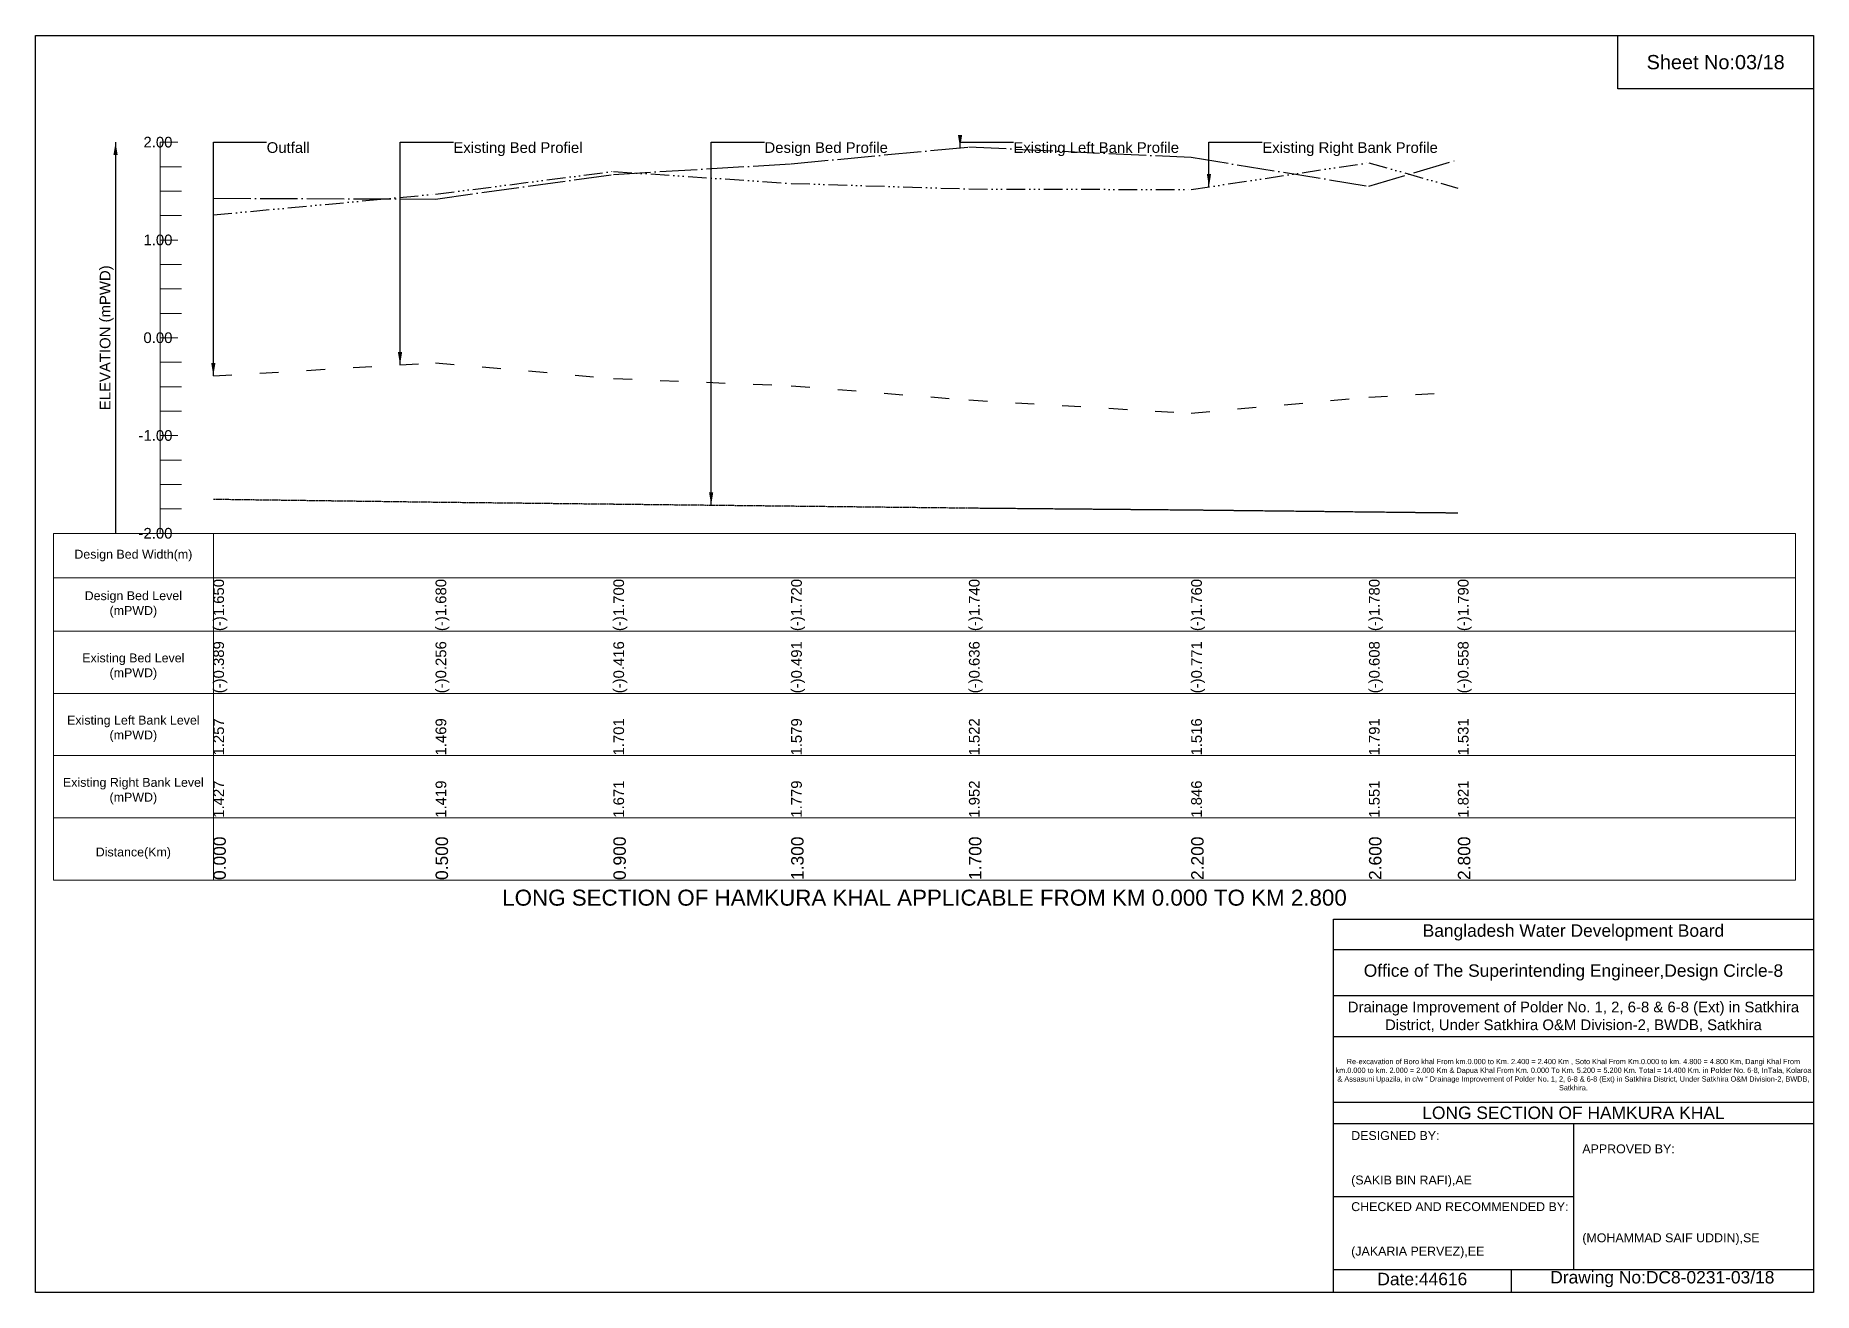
# Model space of a CAD drawing. Header units: inches. Extents: x 91000 to 278000, y -5656 to 20000.
# Drawn here: x 120000 to 128000, y 14344 to 20000 of the extents above; entities that cross this region are included whole.
import ezdxf

# ---------------------------------------------------------------- set-up
doc = ezdxf.new("R2010")
doc.units = ezdxf.units.IN
doc.header["$LTSCALE"] = 7
doc.header["$MEASUREMENT"] = 0
for name, pattern in [('ACAD_ISO03W100', [30, 12, -18]), ('ACAD_ISO04W100', [30, 24, -3, 0, -3]), ('ACAD_ISO14W100', [24, 12, -3, 0, -3, 0, -3, 0, -3]), ('CENTER', [2, 1.25, -0.25, 0.25, -0.25])]:
    doc.linetypes.add(name, pattern=pattern)
for name, color, linetype, lineweight in [('Design Bed Level Long Section', 7, 'CENTER', 25), ('Existing Bed Level for Long Section', 7, 'ACAD_ISO03W100', 25), ('Existing Left Bank of Long section', 7, 'ACAD_ISO04W100', 25), ('Existing Right Bank of Long Section', 7, 'ACAD_ISO14W100', 25), ('Long Section Border', 7, 'Continuous', 9), ('Long Section Labels', 7, 'Continuous', 9), ('Vscale for Long Section', 7, 'Continuous', 9)]:
    doc.layers.add(name, color=color, linetype=linetype, lineweight=lineweight)
doc.styles.get("Standard").update_dxf_attribs({"font": 'arial.ttf'})
doc.dimstyles.get("Standard").update_dxf_attribs({"dimtxt": 0.18, "dimasz": 0.18, "dimexe": 0.18, "dimexo": 0.0625, "dimgap": 0.09, "dimtad": 0, "dimtih": 1, "dimtoh": 1, "dimdec": 4, "dimzin": 0, "dimdsep": 46, "dimtxsty": 'Standard', "dimcen": 0.09, "dimadec": 0, "dimazin": 0, "dimtfac": 1, "dimtdec": 4, "dimtofl": 0, "dimtmove": 0, "dimatfit": 3, "dimfxl": 1, "dimtolj": 1, "dimtzin": 0, "dimarcsym": 0})

msp = doc.modelspace()

# ---------------------------------------------------------------- texts
at = {"attachment_point": 5}
for s, insert, char_height in [('Sheet No:03/18', (127560, 19880), 64), ('Bangladesh Water Development Board', (126920, 15964), 56), ('Office of The Superintending Engineer,Design Circle-8', (126920, 15784), 56)]:
    msp.add_mtext(s, dxfattribs=dict(at, insert=insert, char_height=char_height))
for s, insert, char_height, width, attachment_point in [('Drainage Improvement of Polder No. 1, 2, 6-8 & 6-8 (Ext) in Satkhira District, Under Satkhira O&M Division-2, BWDB, Satkhira', (126920, 15584), 48, 2240, 5), ('Re-excavation of Boro khal From km.0.000 to Km. 2.400 = 2.400 Km , Soto Khal From Km.0.000 to km. 4.800 = 4.800 Km, Dangi Khal From km.0.000 to km. 2.000 = 2.000 Km & Dapua Khal From Km. 0.000 To Km. 5.200 = 5.200 Km. Total = 14.400 Km. in Polder No. 6-8, InTala, Kolaroa & Assasuni Upazila, in c/w “ Drainage Improvement of Polder No. 1, 2, 6-8 & 6-8 (Ext) in Satkhira District, Under Satkhira O&M Division-2, BWDB, Satkhira.', (126920, 15324), 23.565, 2160, 5), ('LONG SECTION OF HAMKURA KHAL', (126920, 15152), 56, 2240, 5), ('DESIGNED BY:^J^J^J(SAKIB BIN RAFI),AE', (125920, 14944), 40, 1120, 4), ('APPROVED BY:^J^J^J^J^J^J(MOHAMMAD SAIF UDDIN),SE', (126960, 14784), 40, 1120, 4), ('CHECKED AND RECOMMENDED BY:^J^J^J(JAKARIA PERVEZ),EE', (125920, 14624), 40, 1120, 4), ('Date:44616', (126240, 14404), 56, 1120, 5), ('Drawing No:DC8-0231-03/18', (127320, 14404), 56, 1760, 5)]:
    msp.add_mtext(s, dxfattribs=dict(insert=insert, char_height=char_height, width=width, attachment_point=attachment_point))
at = {"layer": 'Long Section Border', "attachment_point": 5}
for s, insert, char_height in [('Design Bed Width(m)', (120440, 17660), 40), ('Design Bed Level^J(mPWD)', (120440, 17440), 40), ('Existing Bed Level^J(mPWD)', (120440, 17160), 40), ('Existing Left Bank Level^J(mPWD)', (120440, 16880), 40), ('Existing Right Bank Level^J(mPWD)', (120440, 16600), 40), ('Distance(Km)', (120440, 16320), 40), ('LONG SECTION OF HAMKURA KHAL APPLICABLE FROM KM 0.000 TO KM 2.800', (124000, 16120), 72)]:
    msp.add_mtext(s, dxfattribs=dict(at, insert=insert, char_height=char_height))
at = {"layer": 'Long Section Labels', "char_height": 48, "attachment_point": 1}
for s, insert in [('Outfall', (121040, 19520)), ('Existing Bed Profiel', (121880, 19520)), ('Design Bed Profile', (123280, 19520)), ('Existing Left Bank Profile', (124400, 19520)), ('Existing Right Bank Profile', (125520, 19520))]:
    msp.add_mtext(s, dxfattribs=dict(at, insert=insert))
at = {"layer": 'Vscale for Long Section', "char_height": 48, "attachment_point": 6}
for s, insert in [('2.00', (120616, 19520)), ('1.00', (120616, 19080)), ('0.00', (120616, 18640)), ('-1.00', (120616, 18200)), ('-2.00', (120616, 17760))]:
    msp.add_mtext(s, dxfattribs=dict(at, insert=insert))
at = {"layer": 'Vscale for Long Section', "rotation": 90}
for s, insert, char_height, attachment_point in [('ELEVATION (mPWD)', (120320, 18640), 48, 5), ('(-)1.650', (120800, 17320), 48, 1), ('(-)1.680', (121800, 17320), 48, 1), ('(-)1.700', (122600, 17320), 48, 1), ('(-)1.720', (123400, 17320), 48, 1), ('(-)1.740', (124200, 17320), 48, 1), ('(-)1.760', (125200, 17320), 48, 1), ('(-)1.780', (126000, 17320), 48, 1), ('(-)1.790', (126400, 17320), 48, 1), ('(-)0.389', (120800, 17040), 48, 1), ('(-)0.256', (121800, 17040), 48, 1), ('(-)0.416', (122600, 17040), 48, 1), ('(-)0.491', (123400, 17040), 48, 1), ('(-)0.636', (124200, 17040), 48, 1), ('(-)0.771', (125200, 17040), 48, 1), ('(-)0.608', (126000, 17040), 48, 1), ('(-)0.558', (126400, 17040), 48, 1), ('1.257', (120800, 16760), 48, 1), ('1.469', (121800, 16760), 48, 1), ('1.701', (122600, 16760), 48, 1), ('1.579', (123400, 16760), 48, 1), ('1.522', (124200, 16760), 48, 1), ('1.516', (125200, 16760), 48, 1), ('1.791', (126000, 16760), 48, 1), ('1.531', (126400, 16760), 48, 1), ('1.427', (120800, 16480), 48, 1), ('1.419', (121800, 16480), 48, 1), ('1.671', (122600, 16480), 48, 1), ('1.779', (123400, 16480), 48, 1), ('1.952', (124200, 16480), 48, 1), ('1.846', (125200, 16480), 48, 1), ('1.551', (126000, 16480), 48, 1), ('1.821', (126400, 16480), 48, 1), ('0.000', (120800, 16200), 56, 1), ('0.500', (121800, 16200), 56, 1), ('0.900', (122600, 16200), 56, 1), ('1.300', (123400, 16200), 56, 1), ('1.700', (124200, 16200), 56, 1), ('2.200', (125200, 16200), 56, 1), ('2.600', (126000, 16200), 56, 1), ('2.800', (126400, 16200), 56, 1)]:
    msp.add_mtext(s, dxfattribs=dict(at, insert=insert, char_height=char_height, attachment_point=attachment_point))

# ---------------------------------------------------------------- linework, layer by layer
for points in [[(120000, 20000), (128000, 20000), (128000, 14344), (120000, 14344)], [(127120, 20000), (128000, 20000), (128000, 19760), (127120, 19760)]]:
    msp.add_lwpolyline(points, close=True)
for points in [[(125840, 14344), (125840, 16024), (128000, 16024)], [(125840, 15888), (128000, 15888)], [(125840, 15680), (128000, 15680)], [(125840, 15496), (128000, 15496)], [(125840, 15200), (128000, 15200)], [(125840, 15104), (128000, 15104)], [(126920, 15104), (126920, 14448)], [(125840, 14776), (126920, 14776)], [(125840, 14448), (128000, 14448)], [(126640, 14448), (126640, 14344)]]:
    msp.add_lwpolyline(points)
at = {"layer": 'Design Bed Level Long Section'}
msp.add_lwpolyline([(120800, 17914), (121800, 17900.8), (122600, 17892), (123400, 17883.2), (124200, 17874.4), (125200, 17865.6), (126000, 17856.8), (126400, 17852.4)], dxfattribs=at)
at = {"layer": 'Existing Bed Level for Long Section'}
msp.add_lwpolyline([(120800, 18468.8), (121800, 18527.4), (122600, 18457), (123400, 18424), (124200, 18360.2), (125200, 18300.8), (126000, 18372.5), (126400, 18394.5)], dxfattribs=at)
at = {"layer": 'Existing Left Bank of Long section'}
msp.add_lwpolyline([(120800, 19267.9), (121800, 19264.4), (122600, 19375.2), (123400, 19422.8), (124200, 19498.9), (125200, 19452.2), (126000, 19322.4), (126400, 19441.2)], dxfattribs=at)
at = {"layer": 'Existing Right Bank of Long Section'}
msp.add_lwpolyline([(120800, 19193.1), (121800, 19286.4), (122600, 19388.4), (123400, 19334.8), (124200, 19309.7), (125200, 19307), (126000, 19428), (126400, 19313.6)], dxfattribs=at)
at = {"layer": 'Long Section Border'}
msp.add_lwpolyline([(120080, 17760), (127920, 17760), (127920, 16200), (120080, 16200)], close=True, dxfattribs=at)
for points in [[(120800, 17760), (120800, 16200)], [(120080, 17560), (127920, 17560)], [(120080, 17320), (127920, 17320)], [(120080, 17040), (127920, 17040)], [(120080, 16760), (127920, 16760)], [(120080, 16480), (127920, 16480)]]:
    msp.add_lwpolyline(points, dxfattribs=at)
at = {"layer": 'Vscale for Long Section'}
for points in [[(120560, 17760), (120560, 18200), (120560, 18640), (120560, 19080), (120560, 19520)], [(120560, 19520), (120640, 19520)], [(120560, 19410), (120656, 19410)], [(120560, 19300), (120656, 19300)], [(120560, 19190), (120656, 19190)], [(120560, 19080), (120640, 19080)], [(120560, 18970), (120656, 18970)], [(120560, 18860), (120656, 18860)], [(120560, 18750), (120656, 18750)], [(120560, 18640), (120640, 18640)], [(120560, 18530), (120656, 18530)], [(120560, 18420), (120656, 18420)], [(120560, 18310), (120656, 18310)], [(120560, 18200), (120640, 18200)], [(120560, 18090), (120656, 18090)], [(120560, 17980), (120656, 17980)], [(120560, 17870), (120656, 17870)], [(120560, 17760), (120640, 17760)]]:
    msp.add_lwpolyline(points, dxfattribs=at)

msp.set_redraw_order([(e.dxf.handle, doc.entitydb.next_handle()) for e in msp.query("TEXT MTEXT ATTDEF DIMENSION ARC_DIMENSION")])  # texts and dimensions are drawn at this point

# ---------------------------------------------------------------- leaders
at = {"layer": 'Long Section Labels', "annotation_type": 0, "has_hookline": 1, "hookline_direction": 0}
for points, text_width in [([(120800, 18468.8), (120800, 19520), (121039.9, 19520)], 185.8), ([(121640, 18518), (121640, 19520), (121879.9, 19520)], 571.4), ([(123040, 17887.2), (123040, 19520), (123279.9, 19520)], 547.4), ([(124160, 19495.1), (124160, 19520), (124399.9, 19520)], 737.4), ([(125280, 19319.1), (125280, 19520), (125519.9, 19520)], 782)]:
    msp.add_leader(points, dimstyle='Standard', override={"dimasz": 57.6}, dxfattribs=dict(at, text_width=text_width))
at = {"layer": 'Vscale for Long Section'}
msp.add_leader([(120360, 19520), (120360, 17760)], dimstyle='Standard', override={"dimasz": 57.6}, dxfattribs=at)

doc.saveas('drawing.dxf')
